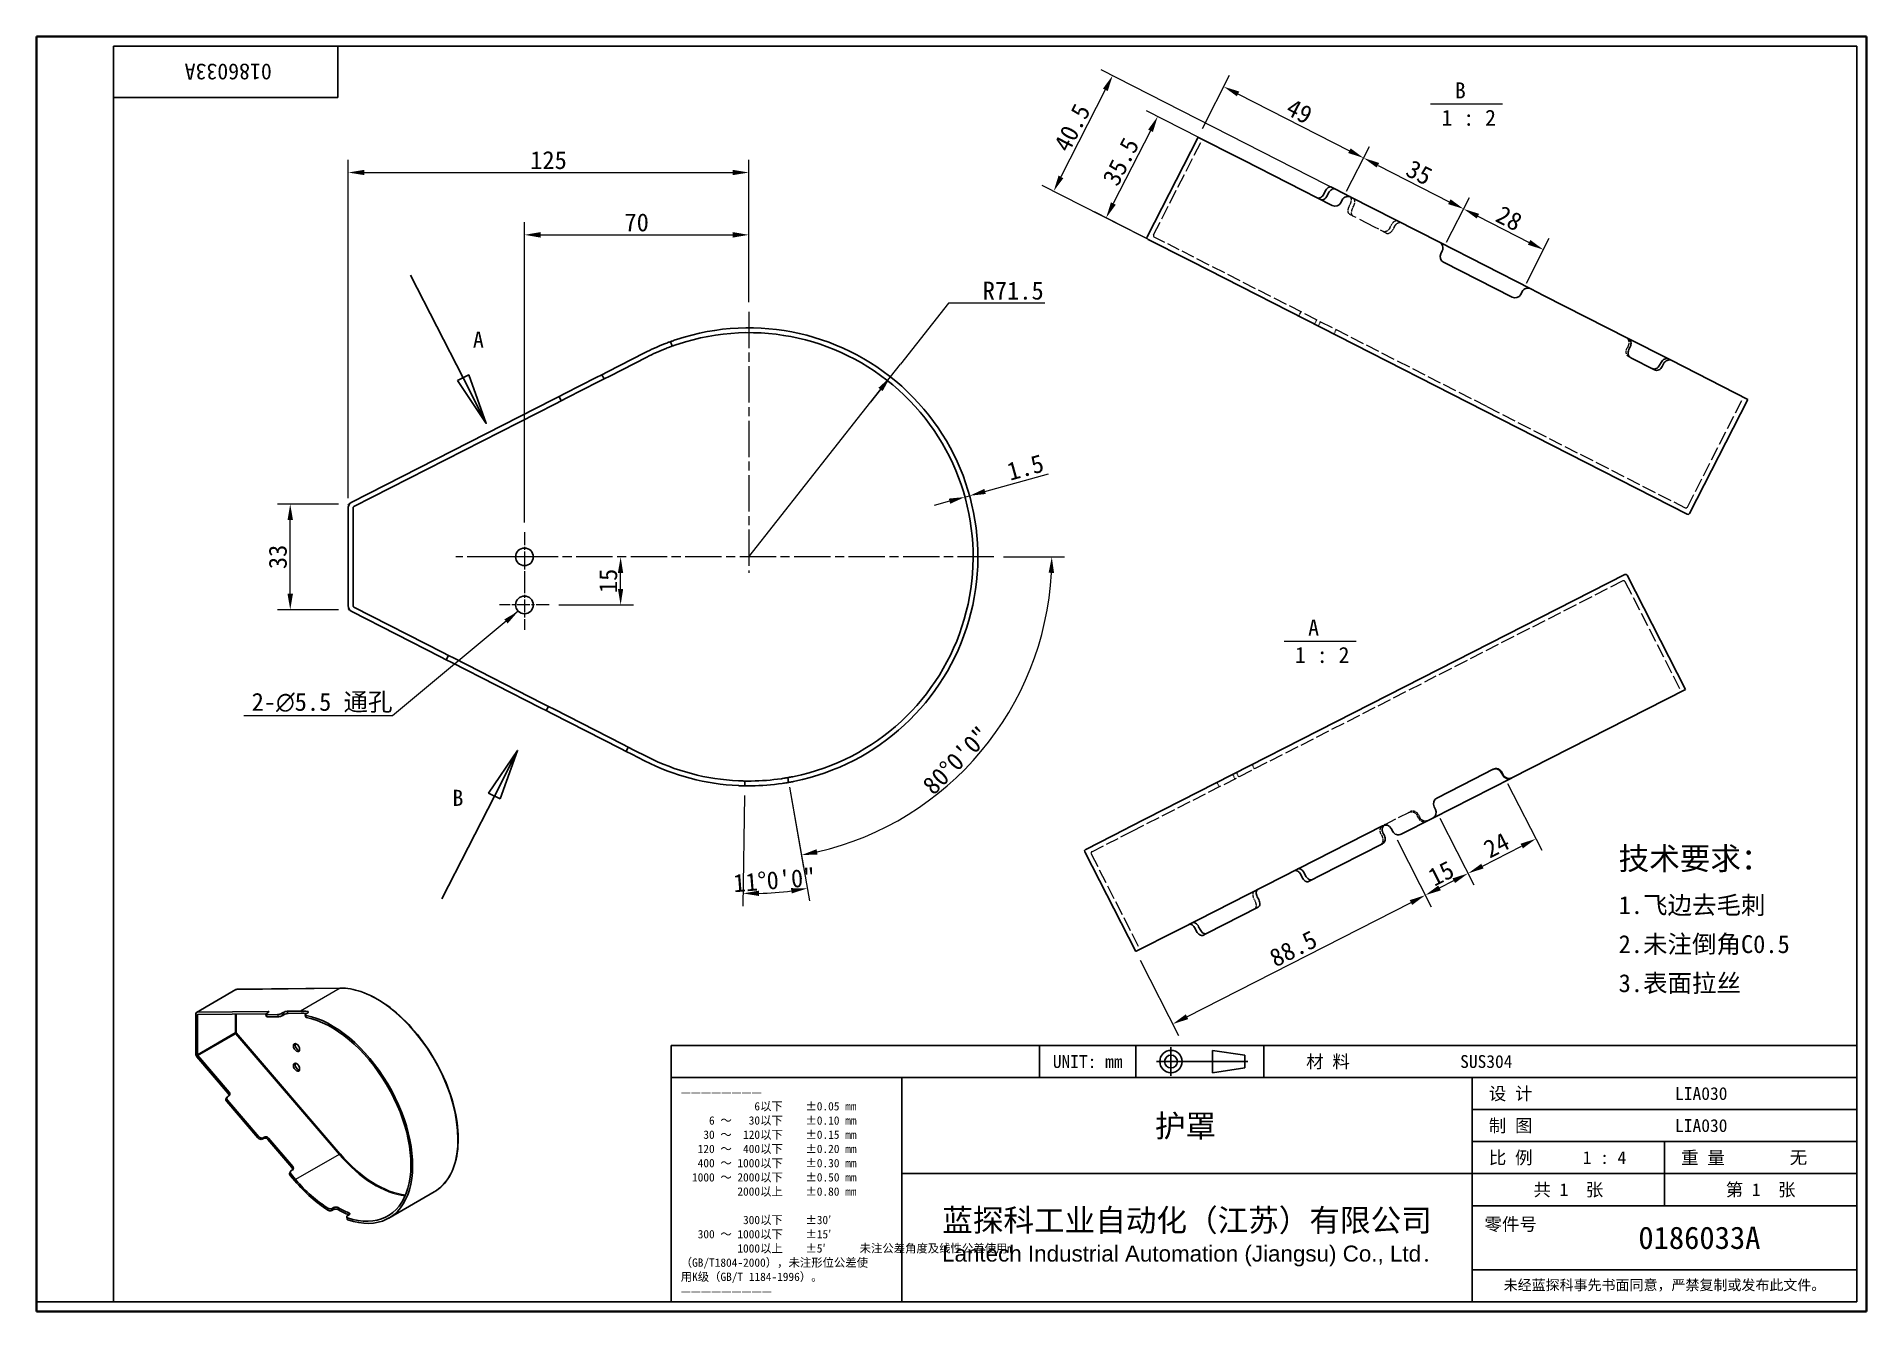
# Model space of a CAD drawing. Header units: millimetres. Extents: x 24 to 1166, y 22 to 818.
import ezdxf
from ezdxf.enums import TextEntityAlignment as Align

# ---------------------------------------------------------------- set-up
doc = ezdxf.new("R2010")
doc.units = ezdxf.units.MM
doc.header["$LTSCALE"] = 4
for name, pattern in [('CHAIN', [0.3543, 0.2362, -0.0295, 0.0591, -0.0295]), ('DASHED', [0.2067, 0.1654, -0.0413]), ('DOTTED', [0.0482, 0.0069, -0.0413])]:
    doc.linetypes.add(name, pattern=pattern)
for name, color, linetype, lineweight in [('1', 7, 'Continuous', 18), ('可见 (ISO)', 7, 'Continuous', 25), ('可见窄的 (ISO)', 7, 'Continuous', 18), ('图框 (ISO)', 7, 'Continuous', 35), ('标题 (ISO)', 7, 'Continuous', 25), ('草图几何图元 (ISO)', 7, 'Continuous', 18)]:
    doc.layers.add(name, color=color, linetype=linetype, lineweight=lineweight)
for name, color, linetype, lineweight, true_color in [('中心标记 (ISO)', 1, 'CHAIN', 18, 0xc2ff0000), ('剖切线 (ISO)', 7, 'CHAIN', 25, 0xc2008000), ('尺寸 (ISO)', 7, 'Continuous', 18, 0xc2008000), ('符号 (ISO)', 7, 'Continuous', 18, 0xc2008000), ('隐藏 (ISO)', 5, 'DASHED', 18, 0xc20000ff)]:
    doc.layers.add(name, color=color, linetype=linetype, lineweight=lineweight, true_color=true_color)
doc.styles.add('HZ_33', font='simfang.ttf')
doc.styles.add('文本样式164', font='SimSun.ttf')
doc.styles.add('文本样式165', font='SimSun.ttf')
doc.styles.add('文本样式74', font='SimSun.ttf')
doc.styles.add('最新国标', font='simfang.ttf')
doc.styles.add('注释文本 (ISO)', font='simfang.ttf')
doc.dimstyles.new('默认 (GB)', dxfattribs={"dimscale": 4, "dimtxt": 2.8, "dimasz": 2.5, "dimexe": 2, "dimexo": 1.5, "dimgap": 0.5, "dimtad": 1, "dimtoh": 1, "dimdsep": 46, "dimtxsty": '最新国标', "dimcen": 0.09, "dimdle": 10, "dimaunit": 1, "dimadec": 3, "dimazin": 2, "dimtfac": 0.535714, "dimtdec": 3, "dimtmove": 0, "dimatfit": 3, "dimfxl": 1, "dimtolj": 1, "dimlwd": -1, "dimlwe": -1, "dimarcsym": 0})
doc.dimstyles.new('默认 (GB)$7', dxfattribs={"dimscale": 4, "dimtxt": 2.8, "dimasz": 2.5, "dimexe": 2, "dimexo": 1.5, "dimgap": 0.5, "dimtad": 1, "dimtoh": 1, "dimdsep": 46, "dimtxsty": '最新国标', "dimcen": 0.09, "dimdle": 10, "dimaunit": 1, "dimadec": 3, "dimazin": 2, "dimtfac": 0.535714, "dimtdec": 3, "dimtmove": 0, "dimatfit": 3, "dimfxl": 1, "dimtolj": 1, "dimlwd": -1, "dimlwe": -1, "dimarcsym": 0})

msp = doc.modelspace()

# ---------------------------------------------------------------- texts
at = {"layer": '符号 (ISO)', "char_height": 10, "attachment_point": 7, "style": 'HZ_33'}
for s, insert in [('B ', (909.148, 779.389)), (' 1 : 2', (893.986, 762.149)), ('A ', (817.577, 443.971)), (' 1 : 2', (802.543, 426.73))]:
    msp.add_mtext(s, dxfattribs=dict(at, insert=insert))
at = {"layer": '符号 (ISO)'}
for s, insert, char_height, width, attachment_point, line_spacing_factor, style in [('2-\\fAIGDT|b0|i0;{\\H11.2000;n}\\fFangSong|b0|i0;{\\H11.2000;5.5 通孔}', (246.101, 395.788), 11.2, 97.35149, 9, 0.49, '最新国标'), ('{\\H1.75x;技术要求：\\H0.8x;\\P1.飞边去毛刺\\P2.未注倒角C0.5\\P3.表面拉丝}', (1011.355, 265.973), 8, 117.37076, 4, 1.305367, '注释文本 (ISO)')]:
    msp.add_mtext(s, dxfattribs=dict(at, insert=insert, char_height=char_height, width=width, attachment_point=attachment_point, line_spacing_factor=line_spacing_factor, style=style))

# ---------------------------------------------------------------- blocks, each defined once
blk = doc.blocks.new('图框 最新国标')
at = {"layer": '图框 (ISO)'}
for p, q in [((6, 7), (6, 204.5)), ((6, 204.5), (291.5, 204.5)), ((291.5, 204.5), (291.5, 5.5)), ((6, 7), (6, 5.5)), ((6, 7), (6, 5.5)), ((291.5, 5.5), (6, 5.5))]:
    blk.add_line(p, q, dxfattribs=at)
at = {"layer": '图框 (ISO)', "color": 7, "linetype": 'Continuous', "lineweight": 25}
for p, q in [((18, 203), (290, 203)), ((18, 7), (18, 203)), ((18, 203), (290, 203)), ((53, 203), (53, 195)), ((290, 203), (290, 7)), ((290, 203), (290, 7)), ((53, 195), (18, 195)), ((290, 7), (6, 7)), ((290, 7), (18, 7))]:
    blk.add_line(p, q, dxfattribs=at)
at = {"layer": '图框 (ISO)', "style": '文本样式74'}
blk.add_attdef('零件代号_001', (42.7, 200.25), '', height=2.5, rotation=180, dxfattribs=at)
blk = doc.blocks.new('标题栏 最新国标')
at = {"layer": '标题 (ISO)'}
for p, q in [((381.98, -183.84), (196.98, -183.84)), ((196.98, -183.84), (196.98, -223.84)), ((254.48, -183.84), (254.48, -188.84)), ((269.48, -183.84), (269.48, -188.84)), ((281.48, -188.09), (281.48, -184.59)), ((281.48, -184.59), (286.48, -185.34)), ((286.48, -185.34), (286.48, -187.34)), ((289.48, -183.84), (289.48, -188.84)), ((381.98, -223.84), (381.98, -183.84)), ((383.48, -183.84), (383.48, -225.34)), ((286.48, -187.34), (281.48, -188.09)), ((196.98, -188.84), (381.98, -188.84)), ((232.98, -188.84), (232.98, -223.84)), ((321.98, -188.84), (321.98, -223.84)), ((321.98, -193.84), (381.98, -193.84)), ((321.98, -198.84), (381.98, -198.84)), ((351.98, -198.84), (351.98, -208.84)), ((321.98, -203.84), (232.98, -203.84)), ((321.98, -203.84), (381.98, -203.84)), ((321.98, -208.84), (381.98, -208.84)), ((321.98, -218.84), (381.98, -218.84)), ((196.98, -223.84), (381.98, -223.84)), ((383.48, -225.34), (196.98, -225.34))]:
    blk.add_line(p, q, dxfattribs=at)
at = {"layer": '标题 (ISO)', "linetype": 'CHAIN', "ltscale": 5.000333}
blk.add_line((274.98, -184.09), (274.98, -188.59), dxfattribs=at)
at = {"layer": '标题 (ISO)', "linetype": 'CHAIN', "ltscale": 15.834605}
blk.add_line((272.73, -186.34), (286.98, -186.34), dxfattribs=at)
at = {"layer": '标题 (ISO)'}
for radius in [1.75, 1]:
    blk.add_circle((274.98, -186.34), radius, dxfattribs=at)
at = {"layer": '1', "style": '文本样式164'}
for s, p in [('UNIT: mm', (261.98, -186.34)), ('材 料', (299.48, -186.34)), ('设 计', (327.98, -191.34)), ('制 图', (327.98, -196.34)), ('比 例', (327.98, -201.34)), ('重 量', (357.98, -201.34)), ('共 1  张', (336.98, -206.34)), ('第 1  张', (366.98, -206.34))]:
    blk.add_text(s, height=2, dxfattribs=at).set_placement(p, align=Align.MIDDLE_CENTER)
at = {"layer": '标题 (ISO)', "style": '注释文本 (ISO)'}
for s, insert, char_height, attachment_point, line_spacing_factor in [('————————\\P}\\fSimSun|b0|i0;{\\H1.3000;             6以下    ±0.05 mm\\P}\\fSimSun|b0|i0;{\\H1.3000;     6 ～   30以下    ±0.10 mm\\P}\\fSimSun|b0|i0;{\\H1.3000;    30 ～  120以下    ±0.15 mm\\P}\\fSimSun|b0|i0;{\\H1.3000;   120 ～  400以下    ±0.20 mm\\P}\\fSimSun|b0|i0;{\\H1.3000;   400 ～ 1000以下    ±0.30 mm\\P}\\fSimSun|b0|i0;{\\H1.3000;  1000 ～ 2000以下    ±0.50 mm\\P}\\fSimSun|b0|i0;{\\H1.3000;          2000以上    ±0.80 mm\\P}\\fSimSun|b0|i0;{\\H1.3000;\\P}\\fSimSun|b0|i0;{\\H1.3000;           300以下    ±30′\\P}\\fSimSun|b0|i0;{\\H1.3000;   300 ～ 1000以下    ±15′\\P}\\fSimSun|b0|i0;{\\H1.3000;          1000以上    ±5′}\\fSimSun|b0|i0;{\\H1.3000;      未注公差角度及线性公差使用m\\P}\\fSimSun|b0|i0;{\\H1.3000;（GB/T1804-2000），未注形位公差使\\P}\\fSimSun|b0|i0;{\\H1.3000;用K级（GB/T 1184-1996）。\\P}\\fSimSun|b0|i0;{\\H1.3000;—————————', (198.48, -206.63), 1.3, 4, 1.023913), ('{\\fMicrosoft YaHei|b0|i0|c134|p34;\\H1.75x;蓝探科工业自动化（江苏）有限公司\\P\\fArial|b0|i0|c0|p34;\\H0.71429x;Lantech Industrial Automation (Jiangsu) Co., Ltd\\fFangSong|b0|i0|c134|p49;.\\H1.15195x; }', (277.48, -213.84), 2, 5, 0.978695)]:
    blk.add_mtext(s, dxfattribs=dict(at, insert=insert, char_height=char_height, attachment_point=attachment_point, line_spacing_factor=line_spacing_factor))
at = {"layer": '标题 (ISO)', "attachment_point": 5, "style": '注释文本 (ISO)'}
for s, insert, char_height in [('\\fFangSong|b0|i0;零件号', (327.98, -211.84), 2), ('\\fSimSun|b0|i0;{\\H1.6000;未经蓝探科事先书面同意，严禁复制或发布此文件。}', (351.98, -221.34), 1.6)]:
    blk.add_mtext(s, dxfattribs=dict(at, insert=insert, char_height=char_height))
at = {"layer": '标题 (ISO)'}
for tag, p, height, style in [('材料_001', (320.09, -187.33), 2, '注释文本 (ISO)'), ('设计人_001', (353.63, -192.33), 2, '注释文本 (ISO)'), ('库存编号_001', (272.47, -198.13), 3.5, '文本样式165'), ('设计人_001', (353.63, -197.33), 2, '注释文本 (ISO)'), ('视图比例_001', (339.22, -202.33), 2, '注释文本 (ISO)'), ('质量\\P3;_001', (371.53, -202.3), 2, '注释文本 (ISO)'), ('零件代号_001', (347.9, -215.59), 3.5, '文本样式165')]:
    blk.add_attdef(tag, p, '', height=height, dxfattribs=dict(at, style=style))
blk = doc.blocks.new('*D5')
at = {"layer": 'Defpoints', "color": 0}
for p in [(468.5, 493.1), (621.5, 493.1), (637.4, 408.3), (492.8, 355.3)]:
    blk.add_point(p, dxfattribs=at)
at = {"layer": '尺寸 (ISO)', "color": 116, "true_color": 0x000000}
for p, q in [((627.5, 493.1), (665.6, 493.1)), ((493.8, 349.4), (502.7, 299.1))]:
    blk.add_line(p, q, dxfattribs=at)
blk.add_arc((468.5, 493.1), 189.1, 283.0306, 356.9694, dxfattribs=at)
for points in [[(655.6, 483.2), (659, 483.1), (657.6, 493.1)], [(511.4, 307.3), (510.8, 310.6), (501.3, 306.9)]]:
    blk.add_solid(points, dxfattribs=at)
at = {"layer": '尺寸 (ISO)', "insert": (597.9, 366), "char_height": 11.2, "attachment_point": 5, "rotation": 45.5, "style": '最新国标'}
blk.add_mtext('\\A1;80°0\'0"', dxfattribs=at)
blk = doc.blocks.new('二维转换剖视图0')
at = {"layer": '剖切线 (ISO)', "linetype": 'Continuous'}
for p, q in [((64.36, 167.27), (72.54, 151.24)), ((73.43, 151.69), (71.65, 150.79)), ((76.17, 144.11), (73.43, 151.69)), ((71.65, 150.79), (76.17, 144.11)), ((72.54, 151.24), (76.17, 144.11))]:
    blk.add_line(p, q, dxfattribs=at)
at = {"layer": '剖切线 (ISO)', "linetype": 'Continuous', "flags": 128}
blk.add_lwpolyline([(71.65, 150.79), (76.17, 144.11), (73.43, 151.69), (71.65, 150.79)], dxfattribs=at)
at = {"layer": '剖切线 (ISO)'}
blk.add_solid([(71.65, 150.79), (76.17, 144.11), (73.43, 151.69), (71.65, 150.79)], dxfattribs=at)
at = {"layer": '剖切线 (ISO)', "insert": (74.08, 155.95), "char_height": 2.5, "attachment_point": 7, "style": 'HZ_33'}
blk.add_mtext('A', dxfattribs=at)
blk = doc.blocks.new('二维转换剖视图1')
at = {"layer": '剖切线 (ISO)', "linetype": 'Continuous'}
for p, q in [((81.06, 93.08), (76.53, 86.4)), ((77.43, 85.95), (81.06, 93.08)), ((78.32, 85.5), (81.06, 93.08)), ((69.25, 69.92), (77.43, 85.95)), ((76.53, 86.4), (78.32, 85.5))]:
    blk.add_line(p, q, dxfattribs=at)
at = {"layer": '剖切线 (ISO)', "linetype": 'Continuous', "flags": 128}
blk.add_lwpolyline([(78.32, 85.5), (81.06, 93.08), (76.53, 86.4), (78.32, 85.5)], dxfattribs=at)
at = {"layer": '剖切线 (ISO)'}
blk.add_solid([(78.32, 85.5), (81.06, 93.08), (76.53, 86.4), (78.32, 85.5)], dxfattribs=at)
at = {"layer": '剖切线 (ISO)', "insert": (70.89, 84.42), "char_height": 2.5, "attachment_point": 7, "style": 'HZ_33'}
blk.add_mtext('B', dxfattribs=at)
blk = doc.blocks.new('*D8')
at = {"layer": 'Defpoints', "color": 0}
for p in [(468.5, 694.2), (468.5, 646.1), (328.5, 508.6)]:
    blk.add_point(p, dxfattribs=at)
at = {"layer": '尺寸 (ISO)', "color": 116, "true_color": 0x000000}
for p, q in [((328.5, 514.6), (328.5, 702.2)), ((468.5, 652.1), (468.5, 702.2)), ((338.5, 694.2), (458.5, 694.2))]:
    blk.add_line(p, q, dxfattribs=at)
for points in [[(338.5, 695.9), (338.5, 692.5), (328.5, 694.2)], [(458.5, 695.9), (458.5, 692.5), (468.5, 694.2)]]:
    blk.add_solid(points, dxfattribs=at)
at = {"layer": '尺寸 (ISO)', "insert": (398.5, 701.9), "char_height": 11.2, "attachment_point": 5, "style": '最新国标'}
blk.add_mtext('\\A1;70', dxfattribs=at)
blk = doc.blocks.new('*D9')
at = {"layer": 'Defpoints', "color": 0}
for p in [(556.9, 605.5), (468.5, 493.1)]:
    blk.add_point(p, dxfattribs=at)
at = {"layer": '尺寸 (ISO)', "color": 116, "true_color": 0x000000}
for p, q in [((593.1, 651.6), (563.1, 613.4)), ((653.2, 651.6), (593.1, 651.6)), ((468.5, 493.1), (556.9, 605.5)), ((556.9, 605.5), (563.1, 613.4)), ((550.7, 597.7), (544.5, 589.8))]:
    blk.add_line(p, q, dxfattribs=at)
blk.add_solid([(549.4, 598.7), (552, 596.6), (556.9, 605.5)], dxfattribs=at)
at = {"layer": '尺寸 (ISO)', "insert": (633.5, 659.3), "char_height": 11.2, "attachment_point": 5, "style": '最新国标'}
blk.add_mtext('\\A1;R71.5', dxfattribs=at)
blk = doc.blocks.new('*D10')
at = {"layer": 'Defpoints', "color": 0}
for p in [(468.5, 733.1), (468.5, 646.1), (218.5, 523.7)]:
    blk.add_point(p, dxfattribs=at)
at = {"layer": '尺寸 (ISO)', "color": 116, "true_color": 0x000000}
for p, q in [((218.5, 529.7), (218.5, 741.1)), ((228.5, 733.1), (458.5, 733.1)), ((468.5, 652.1), (468.5, 741.1))]:
    blk.add_line(p, q, dxfattribs=at)
for points in [[(228.5, 734.8), (228.5, 731.5), (218.5, 733.1)], [(458.5, 734.8), (458.5, 731.5), (468.5, 733.1)]]:
    blk.add_solid(points, dxfattribs=at)
at = {"layer": '尺寸 (ISO)', "insert": (343.5, 740.8), "char_height": 11.2, "attachment_point": 5, "style": '最新国标'}
blk.add_mtext('\\A1;125', dxfattribs=at)
blk = doc.blocks.new('*D11')
at = {"layer": 'Defpoints', "color": 0}
for p in [(182.3, 526.1), (218.5, 526.1), (218.5, 460.1)]:
    blk.add_point(p, dxfattribs=at)
at = {"layer": '尺寸 (ISO)', "color": 116, "true_color": 0x000000}
for p, q in [((212.5, 526.1), (174.3, 526.1)), ((182.3, 470.1), (182.3, 516.1)), ((212.5, 460.1), (174.3, 460.1))]:
    blk.add_line(p, q, dxfattribs=at)
for points in [[(180.6, 516.1), (184, 516.1), (182.3, 526.1)], [(180.6, 470.1), (184, 470.1), (182.3, 460.1)]]:
    blk.add_solid(points, dxfattribs=at)
at = {"layer": '尺寸 (ISO)', "insert": (174.6, 493.1), "char_height": 11.2, "attachment_point": 5, "rotation": 90, "style": '最新国标'}
blk.add_mtext('\\A1;33', dxfattribs=at)
blk = doc.blocks.new('*D12')
at = {"layer": 'Defpoints', "color": 0}
for p in [(388.5, 493.1), (468.5, 493.1), (344, 463.1)]:
    blk.add_point(p, dxfattribs=at)
at = {"layer": '尺寸 (ISO)', "color": 116, "true_color": 0x000000}
for p, q in [((388.5, 473.1), (388.5, 483.1)), ((350, 463.1), (396.5, 463.1))]:
    blk.add_line(p, q, dxfattribs=at)
for points in [[(386.8, 483.1), (390.1, 483.1), (388.5, 493.1)], [(386.8, 473.1), (390.1, 473.1), (388.5, 463.1)]]:
    blk.add_solid(points, dxfattribs=at)
at = {"layer": '尺寸 (ISO)', "insert": (380.8, 478.1), "char_height": 11.2, "attachment_point": 5, "rotation": 90, "style": '最新国标'}
blk.add_mtext('\\A1;15', dxfattribs=at)
blk = doc.blocks.new('*D13')
at = {"layer": 'Defpoints', "color": 0}
for p in [(603.4, 530.5), (606.3, 531.3), (606.3, 531.3)]:
    blk.add_point(p, dxfattribs=at)
at = {"layer": '尺寸 (ISO)', "color": 116, "true_color": 0x000000}
for p, q in [((615.9, 534), (655.5, 545)), ((593.8, 527.9), (584.1, 525.2)), ((603.4, 530.5), (606.3, 531.3))]:
    blk.add_line(p, q, dxfattribs=at)
for points in [[(593.3, 529.5), (594.2, 526.3), (603.4, 530.5)], [(615.5, 535.6), (616.4, 532.4), (606.3, 531.3)]]:
    blk.add_solid(points, dxfattribs=at)
at = {"layer": '尺寸 (ISO)', "insert": (641.1, 549), "char_height": 11.2, "attachment_point": 5, "rotation": 15.4914, "style": '最新国标'}
blk.add_mtext('\\A1;1.5', dxfattribs=at)
blk = doc.blocks.new('*D14')
at = {"layer": 'Defpoints', "color": 0}
for p in [(748.9, 755.2), (852.2, 742.2), (838.9, 716)]:
    blk.add_point(p, dxfattribs=at)
at = {"layer": '尺寸 (ISO)', "color": 116, "true_color": 0x000000}
for p, q in [((751.6, 760.6), (768.6, 793.9)), ((773.8, 782.2), (843.3, 746.7)), ((841.6, 721.4), (855.9, 749.3))]:
    blk.add_line(p, q, dxfattribs=at)
for points in [[(774.6, 783.7), (773.1, 780.7), (764.9, 786.7)], [(844.1, 748.2), (842.6, 745.3), (852.2, 742.2)]]:
    blk.add_solid(points, dxfattribs=at)
at = {"layer": '尺寸 (ISO)', "insert": (812.1, 771.3), "char_height": 11.2, "attachment_point": 5, "rotation": 332.9727, "style": '最新国标'}
blk.add_mtext('\\A1;49', dxfattribs=at)
blk = doc.blocks.new('*D15')
at = {"layer": 'Defpoints', "color": 0}
for p in [(838.9, 716), (914.6, 710.4), (901.3, 684.2)]:
    blk.add_point(p, dxfattribs=at)
at = {"layer": '尺寸 (ISO)', "color": 116, "true_color": 0x000000}
for p, q in [((841.6, 721.4), (855.9, 749.3)), ((861.2, 737.6), (905.7, 714.9)), ((904, 689.6), (918.2, 717.5))]:
    blk.add_line(p, q, dxfattribs=at)
for points in [[(861.9, 739.1), (860.4, 736.2), (852.2, 742.2)], [(906.5, 716.4), (904.9, 713.4), (914.6, 710.4)]]:
    blk.add_solid(points, dxfattribs=at)
at = {"layer": '尺寸 (ISO)', "insert": (886.9, 733.1), "char_height": 11.2, "attachment_point": 5, "rotation": 332.9727, "style": '最新国标'}
blk.add_mtext('\\A1;35', dxfattribs=at)
blk = doc.blocks.new('*D16')
at = {"layer": 'Defpoints', "color": 0}
for p in [(901.3, 684.2), (964.5, 684.9), (951.1, 658.8)]:
    blk.add_point(p, dxfattribs=at)
at = {"layer": '尺寸 (ISO)', "color": 116, "true_color": 0x000000}
for p, q in [((904, 689.6), (918.2, 717.5)), ((923.5, 705.8), (955.6, 689.5)), ((953.9, 664.1), (968.1, 692.1))]:
    blk.add_line(p, q, dxfattribs=at)
for points in [[(924.3, 707.3), (922.8, 704.4), (914.6, 710.4)], [(956.3, 691), (954.8, 688), (964.5, 684.9)]]:
    blk.add_solid(points, dxfattribs=at)
at = {"layer": '尺寸 (ISO)', "insert": (943, 704.5), "char_height": 11.2, "attachment_point": 5, "rotation": 332.9727, "style": '最新国标'}
blk.add_mtext('\\A1;28', dxfattribs=at)
blk = doc.blocks.new('*D17')
at = {"layer": 'Defpoints', "color": 0}
for p in [(777.2, 740.8), (691.5, 704.8), (744.9, 677.6)]:
    blk.add_point(p, dxfattribs=at)
at = {"layer": '尺寸 (ISO)', "color": 116, "true_color": 0x000000}
for p, q in [((771.8, 743.5), (716.6, 771.7)), ((719.2, 759.2), (696, 713.7)), ((739.6, 680.3), (684.3, 708.5))]:
    blk.add_line(p, q, dxfattribs=at)
for points in [[(717.7, 759.9), (720.7, 758.4), (723.7, 768.1)], [(694.5, 714.5), (697.5, 713), (691.5, 704.8)]]:
    blk.add_solid(points, dxfattribs=at)
at = {"layer": '尺寸 (ISO)', "insert": (700.7, 739.9), "char_height": 11.2, "attachment_point": 5, "rotation": 62.9727, "style": '最新国标'}
blk.add_mtext('\\A1;35.5', dxfattribs=at)
blk = doc.blocks.new('*D18')
at = {"layer": 'Defpoints', "color": 0}
for p in [(658.8, 721.5), (844.3, 717.8), (744.9, 677.6)]:
    blk.add_point(p, dxfattribs=at)
at = {"layer": '尺寸 (ISO)', "color": 116, "true_color": 0x000000}
for p, q in [((838.9, 720.5), (688.4, 797.3)), ((691, 784.7), (663.3, 730.4)), ((739.6, 680.3), (651.6, 725.1))]:
    blk.add_line(p, q, dxfattribs=at)
for points in [[(689.5, 785.5), (692.5, 784), (695.6, 793.7)], [(661.8, 731.2), (664.8, 729.6), (658.8, 721.5)]]:
    blk.add_solid(points, dxfattribs=at)
at = {"layer": '尺寸 (ISO)', "insert": (670.3, 761.1), "char_height": 11.2, "attachment_point": 5, "rotation": 62.9727, "style": '最新国标'}
blk.add_mtext('\\A1;40.5', dxfattribs=at)
blk = doc.blocks.new('*D19')
at = {"layer": 'Defpoints', "color": 0}
for p in [(870.4, 321.7), (890.7, 281.9), (709.9, 246.6)]:
    blk.add_point(p, dxfattribs=at)
at = {"layer": '尺寸 (ISO)', "color": 116, "true_color": 0x000000}
for p, q in [((873.1, 316.4), (894.3, 274.7)), ((741.9, 206), (881.8, 277.3)), ((712.7, 241.3), (736.6, 194.3))]:
    blk.add_line(p, q, dxfattribs=at)
for points in [[(881, 278.8), (882.5, 275.8), (890.7, 281.9)], [(741.2, 207.5), (742.7, 204.5), (733, 201.4)]]:
    blk.add_solid(points, dxfattribs=at)
at = {"layer": '尺寸 (ISO)', "insert": (808.3, 248.5), "char_height": 11.2, "attachment_point": 5, "rotation": 27.0273, "style": '最新国标'}
blk.add_mtext('\\A1;88.5', dxfattribs=at)
blk = doc.blocks.new('*D20')
at = {"layer": 'Defpoints', "color": 0}
for p in [(897.1, 335.4), (870.4, 321.7), (917.4, 295.5)]:
    blk.add_point(p, dxfattribs=at)
at = {"layer": '尺寸 (ISO)', "color": 116, "true_color": 0x000000}
for p, q in [((899.8, 330), (921, 288.4)), ((873.1, 316.4), (894.3, 274.7)), ((899.6, 286.4), (908.5, 291))]:
    blk.add_line(p, q, dxfattribs=at)
for points in [[(898.8, 287.9), (900.4, 284.9), (890.7, 281.9)], [(907.7, 292.4), (909.3, 289.5), (917.4, 295.5)]]:
    blk.add_solid(points, dxfattribs=at)
at = {"layer": '尺寸 (ISO)', "insert": (900.6, 295.5), "char_height": 11.2, "attachment_point": 5, "rotation": 27.0273, "style": '最新国标'}
blk.add_mtext('\\A1;15', dxfattribs=at)
blk = doc.blocks.new('*D21')
at = {"layer": 'Defpoints', "color": 0}
for p in [(939.4, 357), (897.1, 335.4), (959.7, 317.1)]:
    blk.add_point(p, dxfattribs=at)
at = {"layer": '尺寸 (ISO)', "color": 116, "true_color": 0x000000}
for p, q in [((942.1, 351.6), (963.4, 310)), ((899.8, 330), (921, 288.4)), ((926.3, 300.1), (950.8, 312.5))]:
    blk.add_line(p, q, dxfattribs=at)
for points in [[(950.1, 314), (951.6, 311.1), (959.7, 317.1)], [(925.6, 301.5), (927.1, 298.6), (917.4, 295.5)]]:
    blk.add_solid(points, dxfattribs=at)
at = {"layer": '尺寸 (ISO)', "insert": (935.1, 313.1), "char_height": 11.2, "attachment_point": 5, "rotation": 27.0273, "style": '最新国标'}
blk.add_mtext('\\A1;24', dxfattribs=at)
blk = doc.blocks.new('*D22')
at = {"layer": 'Defpoints', "color": 0}
for p in [(468.5, 493.1), (492.8, 355.3), (466, 350.2), (478.3, 283.2)]:
    blk.add_point(p, dxfattribs=at)
at = {"layer": '尺寸 (ISO)', "color": 116, "true_color": 0x000000}
for p, q in [((465.9, 344.2), (464.7, 275)), ((493.8, 349.4), (506.4, 278.3))]:
    blk.add_line(p, q, dxfattribs=at)
blk.add_arc((468.5, 493.1), 210.2, 271.726, 277.274, dxfattribs=at)
for points in [[(494.8, 286.3), (495.3, 283), (505, 286.1)], [(474.8, 281.4), (474.8, 284.7), (464.8, 283)]]:
    blk.add_solid(points, dxfattribs=at)
at = {"layer": '尺寸 (ISO)', "insert": (484.4, 291.2), "char_height": 11.2, "attachment_point": 5, "rotation": 4.5, "style": '最新国标'}
blk.add_mtext('\\A1;11°0\'0"', dxfattribs=at)

# ---------------------------------------------------------------- dimensions: what is measured, and where the dimension line sits
at = {"layer": '尺寸 (ISO)', "color": 116, "true_color": 0x00803f}
for base, p1, p2, angle, override, picture, middle in [((658.75, 721.498), (844.287, 717.781), (744.899, 677.551), 242.972651, {"dimgap": 0.5, "dimtoh": 0, "dimdec": 2, "dimlfac": 0.5, "dimtol": 0, "dimlim": 0, "dimtp": 0, "dimtm": 0, "dimtdec": 3, "dimtofl": 0, "dimatfit": 1}, '*D18', (677.154, 757.575)), ((852.249, 742.191), (748.867, 755.231), (838.906, 716.036), 332.972651, {"dimgap": 0.5, "dimtoh": 0, "dimdec": 0, "dimlfac": 0.5, "dimtol": 0, "dimlim": 0, "dimtp": 0, "dimtm": 0, "dimtdec": 3, "dimtofl": 0, "dimatfit": 1}, '*D14', (808.592, 764.462)), ((691.452, 704.816), (777.163, 740.797), (744.899, 677.551), 62.972651, {"dimgap": 0.5, "dimtoh": 0, "dimdec": 2, "dimlfac": 0.5, "dimtol": 0, "dimlim": 0, "dimtp": 0, "dimtm": 0, "dimtdec": 3, "dimtofl": 0, "dimatfit": 1}, '*D17', (707.584, 736.439)), ((914.604, 710.382), (838.906, 716.036), (901.261, 684.227), 152.972651, {"dimgap": 0.5, "dimtoh": 0, "dimdec": 2, "dimlfac": 0.5, "dimtol": 0, "dimlim": 0, "dimtp": 0, "dimtm": 0, "dimtdec": 3, "dimtofl": 0, "dimatfit": 1}, '*D15', (883.426, 726.287)), ((468.476, 694.215), (328.476, 508.648), (468.476, 646.148), 180, {"dimgap": 0.5, "dimtoh": 0, "dimdec": 2, "dimlfac": 0.5, "dimtol": 0, "dimlim": 0, "dimtp": 0, "dimtm": 0, "dimtdec": 3, "dimtofl": 0, "dimatfit": 1}, '*D8', (398.476, 694.215)), ((964.488, 684.935), (901.261, 684.227), (951.145, 658.779), 332.972651, {"dimgap": 0.5, "dimtoh": 0, "dimdec": 2, "dimlfac": 0.5, "dimtol": 0, "dimlim": 0, "dimtp": 0, "dimtm": 0, "dimtdec": 3, "dimtofl": 0, "dimatfit": 1}, '*D16', (939.546, 697.659)), ((606.281, 531.343), (603.39, 530.542), (606.281, 531.343), 195.491415, {"dimgap": 0.5, "dimtoh": 0, "dimdec": 2, "dimlfac": 0.5, "dimse1": 1, "dimse2": 1, "dimtol": 0, "dimlim": 0, "dimtp": 0, "dimtm": 0, "dimtdec": 3, "dimtofl": 1, "dimatfit": 1}, '*D13', (643.143, 541.56)), ((182.31, 526.148), (218.476, 460.148), (218.476, 526.148), 90, {"dimgap": 0.5, "dimtoh": 0, "dimdec": 2, "dimlfac": 0.5, "dimtol": 0, "dimlim": 0, "dimtp": 0, "dimtm": 0, "dimtdec": 3, "dimtofl": 0, "dimatfit": 1}, '*D11', (182.31, 493.148)), ((388.476, 493.148), (343.976, 463.148), (468.476, 493.148), 90, {"dimgap": 0.5, "dimtoh": 0, "dimdec": 2, "dimlfac": 0.5, "dimse2": 1, "dimtol": 0, "dimlim": 0, "dimtp": 0, "dimtm": 0, "dimtdec": 3, "dimtofl": 0, "dimatfit": 1}, '*D12', (388.476, 478.148)), ((959.721, 317.09), (897.075, 335.374), (939.383, 356.957), 207.027349, {"dimgap": 0.5, "dimtoh": 0, "dimdec": 0, "dimlfac": 0.5, "dimtol": 0, "dimlim": 0, "dimtp": 0, "dimtm": 0, "dimtdec": 3, "dimtofl": 0, "dimatfit": 1}, '*D21', (938.567, 306.299)), ((917.413, 295.507), (870.352, 321.742), (897.075, 335.374), 207.027349, {"dimgap": 0.5, "dimtoh": 0, "dimdec": 2, "dimlfac": 0.5, "dimtol": 0, "dimlim": 0, "dimtp": 0, "dimtm": 0, "dimtdec": 3, "dimtofl": 0, "dimatfit": 1}, '*D20', (904.051, 288.691)), ((890.689, 281.875), (709.941, 246.647), (870.352, 321.742), 207.027349, {"dimgap": 0.5, "dimtoh": 0, "dimdec": 1, "dimlfac": 0.5, "dimtol": 0, "dimlim": 0, "dimtp": 0, "dimtm": 0, "dimtdec": 3, "dimtofl": 0, "dimatfit": 1}, '*D19', (811.846, 241.655))]:
    dim = msp.add_linear_dim(base=base, p1=p1, p2=p2, angle=angle, dimstyle='默认 (GB)', override=override, dxfattribs=at)
    dim.commit()
    dim.dimension.update_dxf_attribs({"geometry": picture, "text_midpoint": middle, "dimtype": 160})
dim = msp.add_linear_dim(base=(468.476, 733.148), p1=(218.476, 523.699), p2=(468.476, 646.148), dimstyle='默认 (GB)', override={"dimgap": 0.5, "dimtoh": 0, "dimdec": 2, "dimlfac": 0.5, "dimtol": 0, "dimlim": 0, "dimtp": 0, "dimtm": 0, "dimtdec": 3, "dimtofl": 0, "dimatfit": 1}, dxfattribs=at)
dim.commit()
dim.dimension.update_dxf_attribs({"geometry": '*D10', "text_midpoint": (343.476, 733.148), "dimtype": 160})
dim = msp.add_radius_dim(center=(468.476, 493.148), mpoint=(556.894, 605.537), dimstyle='默认 (GB)', override={"dimgap": 0.5, "dimtih": 1, "dimdec": 2, "dimlfac": 0.5, "dimcen": 0, "dimtol": 0, "dimlim": 0, "dimtp": 0, "dimtm": 0, "dimtdec": 3}, dxfattribs=at)
dim.commit()
dim.dimension.update_dxf_attribs({"geometry": '*D9', "text_midpoint": (633.538, 651.556), "dimtype": 164})
for base, p1, p2, picture, middle in [((478.255, 283.176), (465.98, 350.17), (492.786, 355.275), '*D22', (484.968, 283.596)), ((637.445, 408.289), (492.786, 355.275), (621.476, 493.148), '*D5', (603.338, 360.62))]:
    dim = msp.add_angular_dim_3p(base=base, center=(468.476, 493.148), p1=p1, p2=p2, dimstyle='默认 (GB)', override={"dimgap": 0.5, "dimtoh": 0, "dimtol": 0, "dimlim": 0, "dimtp": 0, "dimtm": 0, "dimtdec": 2}, dxfattribs=at)
    dim.commit()
    dim.dimension.update_dxf_attribs({"geometry": picture, "text_midpoint": middle, "dimtype": 165})

# ---------------------------------------------------------------- linework, layer by layer
at = {"layer": '中心标记 (ISO)', "ltscale": 23.990969}
for p, q in [((468.476, 646.148), (468.476, 483.148)), ((621.476, 493.148), (285.651, 493.148))]:
    msp.add_line(p, q, dxfattribs=at)
at = {"layer": '中心标记 (ISO)', "ltscale": 8.611757}
for p, q in [((328.476, 508.648), (328.476, 477.648)), ((343.976, 493.148), (312.976, 493.148)), ((328.476, 478.648), (328.476, 447.648)), ((343.976, 463.148), (312.976, 463.148))]:
    msp.add_line(p, q, dxfattribs=at)
at = {"layer": '可见 (ISO)'}
for p, q in [((717.058, 692.876), (748.867, 755.231)), ((748.867, 755.231), (749.256, 755.033)), ((773.989, 742.416), (749.256, 755.033)), ((773.989, 742.416), (777.163, 740.797)), ((832.616, 712.509), (777.163, 740.797)), ((827.316, 719.703), (828.225, 721.484)), ((830.388, 720.381), (829.48, 718.599)), ((834.298, 722.877), (832.134, 723.981)), ((834.298, 722.877), (844.287, 717.781)), ((838.906, 716.036), (837.997, 714.254)), ((844.287, 717.781), (899.516, 689.607)), ((717.786, 691.382), (717.494, 691.531)), ((717.786, 691.382), (742.519, 678.765)), ((899.516, 689.607), (956.526, 660.525)), ((744.899, 677.551), (742.519, 678.765)), ((744.899, 677.551), (927.736, 584.281)), ((900.352, 682.445), (901.261, 684.227)), ((944.856, 655.252), (902.098, 677.064)), ((951.145, 658.779), (950.236, 656.998)), ((956.526, 660.525), (964.543, 656.435)), ((1017.215, 629.566), (964.543, 656.435)), ((1017.215, 629.566), (1042.457, 616.689)), ((380.334, 608.717), (403.494, 620.531)), ((404.857, 617.859), (381.697, 606.044)), ((419.567, 627.525), (420.593, 624.705)), ((1017.712, 622.577), (1018.621, 624.358)), ((1019.075, 617.391), (1033.834, 609.862)), ((1044.067, 615.868), (1042.457, 616.689)), ((373.207, 605.081), (376.771, 606.899)), ((380.334, 608.717), (376.771, 606.899)), ((378.134, 604.227), (376.771, 606.899)), ((378.134, 604.227), (381.697, 606.044)), ((1036.917, 612.78), (1037.826, 614.561)), ((1039.435, 613.74), (1038.526, 611.959)), ((1091.926, 591.454), (1044.067, 615.868)), ((350.047, 593.266), (353.61, 595.084)), ((373.207, 605.081), (353.61, 595.084)), ((354.973, 592.412), (374.571, 602.409)), ((378.134, 604.227), (374.571, 602.409)), ((220.658, 527.262), (346.484, 591.449)), ((347.847, 588.776), (222.021, 524.589)), ((350.047, 593.266), (346.484, 591.449)), ((347.847, 588.776), (351.41, 590.594)), ((350.047, 593.266), (351.41, 590.594)), ((354.973, 592.412), (351.41, 590.594)), ((1054.228, 519.754), (927.736, 584.281)), ((1055.573, 520.191), (1091.926, 591.454)), ((218.476, 462.598), (218.476, 523.699)), ((221.476, 523.699), (221.476, 462.598)), ((888.809, 417.597), (1015.301, 482.124)), ((1016.646, 481.688), (1053, 410.425)), ((276.111, 430.747), (220.658, 459.035)), ((222.021, 461.708), (277.475, 433.419)), ((276.111, 430.747), (279.674, 428.929)), ((281.038, 431.602), (277.475, 433.419)), ((281.038, 431.602), (279.674, 428.929)), ((283.238, 427.112), (279.674, 428.929)), ((281.038, 431.602), (284.601, 429.784)), ((283.238, 427.112), (338.467, 398.938)), ((339.83, 401.61), (284.601, 429.784)), ((888.809, 417.597), (705.973, 324.328)), ((339.83, 401.61), (343.393, 399.793)), ((342.03, 397.12), (343.393, 399.793)), ((346.956, 397.975), (343.393, 399.793)), ((944.731, 355.194), (1053, 410.425)), ((342.03, 397.12), (338.467, 398.938)), ((342.03, 397.12), (345.593, 395.303)), ((388.351, 373.491), (345.593, 395.303)), ((346.956, 397.975), (389.714, 376.163)), ((388.351, 373.491), (391.914, 371.673)), ((393.277, 374.345), (389.714, 376.163)), ((393.277, 374.345), (391.914, 371.673)), ((395.477, 369.855), (391.914, 371.673)), ((393.277, 374.345), (396.84, 372.528)), ((395.477, 369.855), (403.494, 365.766)), ((404.857, 368.438), (396.84, 372.528)), ((492.786, 355.275), (493.307, 352.321)), ((944.404, 355.028), (895.33, 329.993)), ((897.912, 342.537), (921.073, 354.351)), ((933.115, 360.494), (921.073, 354.351)), ((939.057, 356.79), (938.148, 358.571)), ((938.475, 358.738), (939.383, 356.957)), ((944.404, 355.028), (944.731, 355.194)), ((465.98, 350.17), (466.032, 353.17)), ((897.075, 335.374), (896.167, 337.156)), ((703.592, 323.113), (678.86, 310.497)), ((703.592, 323.113), (705.973, 324.328)), ((738.236, 261.082), (864.062, 325.269)), ((865.198, 319.113), (864.29, 320.894)), ((869.443, 323.523), (870.352, 321.742)), ((895.33, 329.993), (875.733, 319.996)), ((678.131, 309.003), (709.941, 246.647)), ((678.568, 310.348), (678.86, 310.497)), ((863.895, 313.957), (824.654, 293.94)), ((813.875, 292.931), (812.966, 294.713)), ((815.13, 295.817), (816.038, 294.035)), ((817.784, 290.435), (819.948, 291.539)), ((824.654, 293.94), (819.948, 291.539)), ((786.482, 274.467), (754.062, 257.929)), ((786.756, 279.097), (785.847, 280.879)), ((710.33, 246.846), (735.062, 259.463)), ((738.236, 261.082), (735.062, 259.463)), ((747.989, 259.321), (747.08, 261.103)), ((749.244, 262.206), (750.152, 260.425)), ((751.898, 256.825), (754.062, 257.929)), ((710.33, 246.846), (709.941, 246.647)), ((148.447, 222.972), (123.698, 208.683)), ((213.601, 223.865), (148.959, 223.109)), ((123.284, 182.824), (123.284, 207.768)), ((124.055, 208.777), (168.541, 209.297)), ((124.344, 207.155), (124.344, 182.211)), ((167.401, 207.909), (124.537, 207.408)), ((167.053, 207.438), (167.535, 206.069)), ((174.454, 207.366), (167.525, 207.285)), ((168.387, 208.495), (167.68, 208.087)), ((168.007, 205.916), (174.936, 205.997)), ((177.128, 208.198), (177.835, 208.606)), ((178.317, 207.237), (177.61, 206.828)), ((180.509, 209.437), (188.698, 209.533)), ((189.18, 208.164), (180.991, 208.068)), ((191.656, 207.154), (192.019, 205.794)), ((192.966, 208.291), (192.259, 207.882)), ((143.661, 158.056), (124.055, 180.924)), ((124.537, 181.736), (144.143, 158.868)), ((142.821, 155.725), (142.339, 154.912)), ((142.645, 153.076), (162.171, 130.3)), ((162.653, 131.113), (143.127, 153.888)), ((143.988, 156.583), (143.281, 156.174)), ((165.552, 130.056), (164.845, 129.647)), ((165.327, 130.46), (166.034, 130.868)), ((183.344, 111.77), (168.226, 129.403)), ((168.708, 130.215), (183.826, 112.583)), ((182.504, 109.439), (182.022, 108.627)), ((182.328, 106.79), (185.162, 103.484)), ((185.644, 104.297), (182.81, 107.603)), ((183.671, 110.297), (182.964, 109.889)), ((272.171, 96.633), (243.886, 80.303)), ((209.375, 85.587), (208.668, 85.179)), ((208.687, 86.393), (209.394, 86.801)), ((217.558, 80.996), (217.742, 79.683)), ((218.853, 82.199), (218.146, 81.791))]:
    msp.add_line(p, q, dxfattribs=at)
for centre in [(328.476, 493.148), (328.476, 463.148)]:
    msp.add_circle(centre, 5.5, dxfattribs=at)
for centre, radius, start, end in [((834.434, 716.072), 4, 242.972651, 332.972651), ((842.469, 714.218), 4, 62.972651, 152.972651), ((717.949, 692.422), 1, 152.972651, 242.972651), ((897.698, 686.044), 4, 332.972651, 62.972651), ((903.915, 680.627), 4, 152.972651, 242.972651), ((946.673, 658.815), 4, 242.972651, 332.972651), ((954.708, 656.962), 4, 62.972651, 152.972651), ((468.476, 493.148), 143, 281.602888, 108.397112), ((468.476, 493.148), 140, 281.637245, 108.362755), ((468.476, 493.148), 143, 111.602888, 117.027349), ((468.476, 493.148), 140, 111.637245, 117.027349), ((222.476, 523.699), 4, 117.027349, 180), ((222.476, 523.699), 1, 117.027349, 180), ((1054.682, 520.645), 1, 242.972651, 332.972651), ((1015.756, 481.234), 1, 27.027349, 117.027349), ((222.476, 462.598), 4, 180, 242.972651), ((222.476, 462.598), 1, 180, 242.972651), ((468.476, 493.148), 143, 242.972651, 267.397112), ((468.476, 493.148), 140, 242.972651, 267.362755), ((468.476, 493.148), 140, 270.637245, 278.362755), ((468.476, 493.148), 143, 270.602888, 278.397112), ((893.512, 333.557), 4, 297.027349, 27.027349), ((899.73, 338.973), 4, 117.027349, 207.027349), ((865.88, 321.706), 4, 27.027349, 117.027349), ((873.915, 323.559), 4, 207.027349, 297.027349), ((679.022, 309.457), 1, 117.027349, 207.027349)]:
    msp.add_arc(centre, radius, start, end, dxfattribs=at)
for centre, major_axis, ratio, start_param, end_param in [((825.224, 720.77), (-1.818, -3.563), 0.58701264, 0, 1.57079633), ((830.317, 720.417), (1.818, 3.563), 0.58701264, 0, 1.57079633), ((832.48, 719.314), (1.818, 3.563), 0.58701264, 0, 1.57079633), ((827.388, 719.666), (-1.818, -3.563), 0.58701264, 0, 1.57079633), ((810.874, 293.646), (-1.818, 3.563), 0.58701264, 4.71238898, 6.28318531), ((813.038, 294.75), (-1.818, 3.563), 0.58701264, 4.71238898, 6.28318531), ((787.939, 281.946), (-1.818, 3.563), 0.58701264, 0, 1.57079633), ((815.967, 293.998), (1.818, -3.563), 0.58701264, 4.71238898, 6.28318531), ((818.13, 295.102), (1.818, -3.563), 0.58701264, 4.71238898, 6.28318531), ((784.664, 278.03), (1.818, -3.563), 0.58701264, 0, 1.57079633), ((744.988, 260.036), (-1.818, 3.563), 0.58701264, 4.71238898, 6.28318531), ((747.152, 261.139), (-1.818, 3.563), 0.58701264, 4.71238898, 6.28318531), ((750.081, 260.388), (1.818, -3.563), 0.58701264, 4.71238898, 6.28318531), ((752.244, 261.492), (1.818, -3.563), 0.58701264, 4.71238898, 6.28318531), ((124.698, 206.951), (-1, 1.732), 0.57735027, 5.96950338, 7.06858347), ((124.698, 206.951), (-0.25, 0.433), 0.57735027, 5.96950338, 7.06858347), ((168.94, 208.102), (-1.887, -0.664), 0.25194062, 5.35164036, 6.92243669), ((169.422, 206.733), (-1.887, -0.664), 0.25194062, 0, 0.63925138), ((167.127, 208.481), (1.887, 0.664), 0.25194062, 5.35164036, 6.92243669), ((175.868, 208.183), (-1.887, -0.664), 0.25194062, 0.63925138, 2.21004771), ((176.35, 206.814), (1.887, 0.664), 0.25194062, 3.78084404, 5.35164036), ((179.095, 208.621), (-1.887, -0.664), 0.25194062, 3.78084404, 5.35164036), ((179.577, 207.251), (1.887, 0.664), 0.25194062, 0.63925138, 2.21004771), ((211.672, 144.265), (-35.75, 61.921), 0.57735027, 5.87482867, 5.96950338), ((211.672, 144.265), (-35, 60.622), 0.57735027, 5.89534679, 5.96950338), ((208.136, 142.224), (35.75, -61.921), 0.57735027, 5.70029575, 8.96046997), ((208.136, 142.224), (35, -60.622), 0.57735027, 5.70089539, 8.95987033), ((124.698, 182.007), (-1, 1.732), 0.57735027, 0.78539816, 1.88447826), ((187.277, 187.335), (1.375, -2.382), 0.57735027, 3.53755322, 5.88722474), ((124.698, 182.007), (0.25, -0.433), 0.57735027, 3.92699082, 5.02607091), ((187.277, 175.088), (1.375, -2.382), 0.57735027, 3.53755322, 5.88722474), ((144.059, 153.892), (-1.72, 1.02), 0.77665474, 0, 1.15933141), ((144.541, 154.705), (-1.72, 1.02), 0.77665474, 5.87172039, 7.44251672), ((142.247, 157.239), (1.72, -1.02), 0.77665474, 0.30904995, 1.15933141), ((142.729, 158.052), (1.72, -1.02), 0.77665474, 5.87172039, 7.44251672), ((163.586, 131.117), (1.72, -1.02), 0.77665474, 4.30092407, 5.87172039), ((164.068, 131.929), (-1.72, 1.02), 0.77665474, 1.15933141, 2.73012774), ((166.812, 128.586), (1.72, -1.02), 0.77665474, 1.15933141, 2.73012774), ((167.294, 129.399), (-1.72, 1.02), 0.77665474, 4.30092407, 5.87172039), ((183.742, 107.607), (-1.72, 1.02), 0.77665474, 0, 1.15933141), ((184.224, 108.419), (-1.72, 1.02), 0.77665474, 5.87172039, 7.44251672), ((181.929, 110.954), (1.72, -1.02), 0.77665474, 0.30904995, 1.15933141), ((182.411, 111.766), (1.72, -1.02), 0.77665474, 5.87172039, 7.44251672), ((208.136, 142.224), (35.75, -61.921), 0.57735027, 5.02607091, 5.45235817), ((208.136, 142.224), (-35, 60.622), 0.57735027, 1.88447826, 2.31016588), ((211.672, 144.265), (-35.75, 61.921), 0.57735027, 2.36671687, 2.50125686), ((211.672, 144.265), (35, -60.622), 0.57735027, 5.50890917, 5.64374475)]:
    msp.add_ellipse(centre, major_axis=major_axis, ratio=ratio, start_param=start_param, end_param=end_param, dxfattribs=at)
for centre in [(186.216, 186.723), (186.216, 174.475)]:
    msp.add_ellipse(centre, major_axis=(1.375, -2.382), ratio=0.57735027, dxfattribs=at)
for points, knots in [([(423.345, 628.84), (422.868, 628.681), (422.361, 628.51), (421.429, 628.189), (421.004, 628.039), (420.335, 627.802), (420.045, 627.698), (419.661, 627.559), (419.567, 627.525), (419.567, 627.525)], [0.301475676, 0.301475676, 0.301475676, 0.301475676, 0.376825368, 0.376825368, 0.452175059, 0.452175059, 0.527512792, 0.527512792, 0.602850526, 0.602850526, 0.602850526, 0.602850526]), ([(1017.215, 629.566), (1017.623, 629.358), (1018.011, 629.047), (1018.621, 628.278), (1018.843, 627.819), (1019.091, 626.895), (1019.133, 626.368), (1019.013, 625.324), (1018.849, 624.806), (1018.621, 624.358)], [0.301475676, 0.301475676, 0.301475676, 0.301475676, 0.376825368, 0.376825368, 0.452175059, 0.452175059, 0.527512792, 0.527512792, 0.602850526, 0.602850526, 0.602850526, 0.602850526]), ([(419.567, 627.525), (419.567, 627.525), (419.472, 627.49), (419.089, 627.35), (418.8, 627.244), (418.135, 626.995), (417.714, 626.836), (416.793, 626.483), (416.294, 626.289), (415.827, 626.104)], [0, 0, 0, 0, 0.075337733, 0.075337733, 0.150675467, 0.150675467, 0.226025158, 0.226025158, 0.30137485, 0.30137485, 0.30137485, 0.30137485]), ([(416.854, 623.284), (417.321, 623.469), (417.82, 623.664), (418.74, 624.017), (419.161, 624.176), (419.826, 624.424), (420.115, 624.531), (420.499, 624.671), (420.593, 624.705), (420.593, 624.705)], [-0.301375955, -0.301375955, -0.301375955, -0.301375955, -0.226025728, -0.226025728, -0.150675501, -0.150675501, -0.07533775, -0.07533775, 0, 0, 0, 0]), ([(420.593, 624.705), (420.593, 624.705), (420.687, 624.74), (421.071, 624.879), (421.361, 624.983), (422.03, 625.22), (422.455, 625.369), (423.387, 625.69), (423.894, 625.862), (424.371, 626.02)], [0.602857112, 0.602857112, 0.602857112, 0.602857112, 0.678194862, 0.678194862, 0.753532612, 0.753532612, 0.828882839, 0.828882839, 0.904233066, 0.904233066, 0.904233066, 0.904233066]), ([(1017.712, 622.577), (1017.484, 622.129), (1017.321, 621.611), (1017.2, 620.567), (1017.241, 620.04), (1017.485, 619.119), (1017.703, 618.662), (1018.3, 617.899), (1018.678, 617.593), (1019.075, 617.391)], [0, 0, 0, 0, 0.075337733, 0.075337733, 0.150675467, 0.150675467, 0.226025158, 0.226025158, 0.30137485, 0.30137485, 0.30137485, 0.30137485]), ([(1042.457, 616.689), (1042.108, 616.867), (1041.688, 616.969), (1040.811, 616.958), (1040.354, 616.846), (1039.529, 616.469), (1039.107, 616.18), (1038.369, 615.45), (1038.054, 615.009), (1037.826, 614.561)], [0.301481158, 0.301481158, 0.301481158, 0.301481158, 0.376831385, 0.376831385, 0.452181612, 0.452181612, 0.527519363, 0.527519363, 0.602857113, 0.602857113, 0.602857113, 0.602857113]), ([(1036.917, 612.78), (1036.689, 612.332), (1036.374, 611.892), (1035.635, 611.162), (1035.211, 610.873), (1034.38, 610.5), (1033.918, 610.39), (1033.022, 610.389), (1032.589, 610.497), (1032.224, 610.683)], [0, 0, 0, 0, 0.07533775, 0.07533775, 0.150675501, 0.150675501, 0.226025728, 0.226025728, 0.301375955, 0.301375955, 0.301375955, 0.301375955]), ([(1033.834, 609.862), (1034.199, 609.676), (1034.632, 609.568), (1035.527, 609.569), (1035.99, 609.679), (1036.821, 610.052), (1037.245, 610.341), (1037.983, 611.071), (1038.298, 611.511), (1038.526, 611.959)], [-0.30137485, -0.30137485, -0.30137485, -0.30137485, -0.226025158, -0.226025158, -0.150675467, -0.150675467, -0.075337733, -0.075337733, 0, 0, 0, 0]), ([(1039.435, 613.74), (1039.663, 614.188), (1039.978, 614.629), (1040.716, 615.359), (1041.139, 615.648), (1041.963, 616.025), (1042.42, 616.137), (1043.298, 616.148), (1043.718, 616.046), (1044.067, 615.868)], [0.602850527, 0.602850527, 0.602850527, 0.602850527, 0.678188261, 0.678188261, 0.753525994, 0.753525994, 0.828875686, 0.828875686, 0.904225377, 0.904225377, 0.904225377, 0.904225377]), ([(492.786, 355.275), (492.786, 355.275), (492.688, 355.258), (492.285, 355.188), (491.982, 355.136), (491.281, 355.018), (490.838, 354.945), (489.864, 354.791), (489.334, 354.71), (488.837, 354.637)], [0, 0, 0, 0, 0.07533775, 0.07533775, 0.150675501, 0.150675501, 0.226025728, 0.226025728, 0.301375955, 0.301375955, 0.301375955, 0.301375955]), ([(496.716, 356.026), (496.224, 355.925), (495.698, 355.82), (494.731, 355.632), (494.289, 355.548), (493.59, 355.419), (493.287, 355.364), (492.885, 355.293), (492.786, 355.275), (492.786, 355.275)], [0.301481158, 0.301481158, 0.301481158, 0.301481158, 0.376831385, 0.376831385, 0.452181612, 0.452181612, 0.527519363, 0.527519363, 0.602857113, 0.602857113, 0.602857113, 0.602857113]), ([(932.787, 360.327), (933.233, 360.555), (933.753, 360.708), (934.812, 360.789), (935.35, 360.718), (936.302, 360.406), (936.778, 360.145), (937.587, 359.451), (937.919, 359.019), (938.148, 358.571)], [-0.301375955, -0.301375955, -0.301375955, -0.301375955, -0.226025728, -0.226025728, -0.150675501, -0.150675501, -0.07533775, -0.07533775, 0, 0, 0, 0]), ([(938.475, 358.738), (938.246, 359.186), (937.914, 359.618), (937.105, 360.311), (936.629, 360.573), (935.677, 360.885), (935.139, 360.956), (934.08, 360.874), (933.56, 360.722), (933.115, 360.494)], [0, 0, 0, 0, 0.075337733, 0.075337733, 0.150675467, 0.150675467, 0.226025158, 0.226025158, 0.30137485, 0.30137485, 0.30137485, 0.30137485]), ([(939.057, 356.79), (939.285, 356.343), (939.617, 355.911), (940.426, 355.217), (940.902, 354.955), (941.852, 354.642), (942.389, 354.57), (943.444, 354.65), (943.962, 354.802), (944.404, 355.028)], [0.602857112, 0.602857112, 0.602857112, 0.602857112, 0.678194862, 0.678194862, 0.753532612, 0.753532612, 0.828882839, 0.828882839, 0.904233066, 0.904233066, 0.904233066, 0.904233066]), ([(944.731, 355.194), (944.289, 354.969), (943.771, 354.817), (942.716, 354.737), (942.179, 354.809), (941.229, 355.122), (940.753, 355.384), (939.944, 356.077), (939.612, 356.509), (939.383, 356.957)], [0.301475676, 0.301475676, 0.301475676, 0.301475676, 0.376825368, 0.376825368, 0.452175059, 0.452175059, 0.527512792, 0.527512792, 0.602850526, 0.602850526, 0.602850526, 0.602850526]), ([(461.982, 350.296), (462.483, 350.273), (463.019, 350.252), (464.004, 350.218), (464.454, 350.205), (465.164, 350.186), (465.471, 350.18), (465.88, 350.172), (465.98, 350.17), (465.98, 350.17)], [0.301475676, 0.301475676, 0.301475676, 0.301475676, 0.376825368, 0.376825368, 0.452175059, 0.452175059, 0.527512792, 0.527512792, 0.602850526, 0.602850526, 0.602850526, 0.602850526]), ([(466.032, 353.17), (466.032, 353.17), (465.932, 353.171), (465.524, 353.179), (465.216, 353.186), (464.506, 353.204), (464.056, 353.217), (463.071, 353.252), (462.536, 353.274), (462.034, 353.297)], [0.602857112, 0.602857112, 0.602857112, 0.602857112, 0.678194862, 0.678194862, 0.753532612, 0.753532612, 0.828882839, 0.828882839, 0.904233066, 0.904233066, 0.904233066, 0.904233066]), ([(465.98, 350.17), (465.98, 350.17), (466.08, 350.168), (466.489, 350.162), (466.796, 350.158), (467.507, 350.151), (467.957, 350.149), (468.942, 350.148), (469.478, 350.151), (469.98, 350.156)], [0, 0, 0, 0, 0.075337733, 0.075337733, 0.150675467, 0.150675467, 0.226025158, 0.226025158, 0.30137485, 0.30137485, 0.30137485, 0.30137485]), ([(470.033, 353.157), (469.53, 353.152), (468.995, 353.149), (468.009, 353.148), (467.559, 353.151), (466.849, 353.157), (466.541, 353.162), (466.133, 353.168), (466.032, 353.17), (466.032, 353.17)], [-0.301375955, -0.301375955, -0.301375955, -0.301375955, -0.226025728, -0.226025728, -0.150675501, -0.150675501, -0.07533775, -0.07533775, 0, 0, 0, 0]), ([(489.358, 351.681), (489.855, 351.755), (490.385, 351.836), (491.359, 351.99), (491.802, 352.063), (492.503, 352.181), (492.806, 352.233), (493.209, 352.303), (493.307, 352.321), (493.307, 352.321)], [-0.30137485, -0.30137485, -0.30137485, -0.30137485, -0.226025158, -0.226025158, -0.150675467, -0.150675467, -0.075337733, -0.075337733, 0, 0, 0, 0]), ([(493.307, 352.321), (493.307, 352.321), (493.406, 352.338), (493.808, 352.41), (494.111, 352.465), (494.81, 352.594), (495.252, 352.677), (496.219, 352.865), (496.745, 352.97), (497.237, 353.071)], [0.602850527, 0.602850527, 0.602850527, 0.602850527, 0.678188261, 0.678188261, 0.753525994, 0.753525994, 0.828875686, 0.828875686, 0.904225377, 0.904225377, 0.904225377, 0.904225377]), ([(864.947, 325.594), (864.808, 325.469), (864.678, 325.331), (864.263, 324.8), (864.047, 324.345), (863.808, 323.426), (863.77, 322.901), (863.897, 321.859), (864.061, 321.342), (864.29, 320.894)], [-0.255585277, -0.255585277, -0.255585277, -0.255585277, -0.226025728, -0.226025728, -0.150675501, -0.150675501, -0.07533775, -0.07533775, 0, 0, 0, 0]), ([(865.198, 319.113), (865.427, 318.666), (865.591, 318.148), (865.718, 317.107), (865.681, 316.583), (865.448, 315.666), (865.236, 315.213), (864.654, 314.457), (864.284, 314.156), (863.895, 313.957)], [0.602857112, 0.602857112, 0.602857112, 0.602857112, 0.678194862, 0.678194862, 0.753532612, 0.753532612, 0.828882839, 0.828882839, 0.904233066, 0.904233066, 0.904233066, 0.904233066]), ([(148.959, 223.109), (148.924, 223.109), (148.889, 223.107), (148.818, 223.099), (148.783, 223.094), (148.714, 223.079), (148.679, 223.07), (148.61, 223.049), (148.576, 223.036), (148.51, 223.007), (148.478, 222.99), (148.447, 222.972)], [2.042512561, 2.042512561, 2.042512561, 2.042512561, 2.105248947, 2.105248947, 2.167985333, 2.167985333, 2.230721718, 2.230721718, 2.293458104, 2.293458104, 2.35619449, 2.35619449, 2.35619449, 2.35619449]), ([(272.171, 96.633), (275.984, 98.834), (279.187, 102.087), (284.071, 110.374), (285.738, 115.424), (287.365, 126.822), (287.311, 133.179), (285.483, 146.537), (283.708, 153.536), (278.618, 167.464), (275.306, 174.391), (267.48, 187.477), (262.968, 193.634), (253.196, 204.559), (247.938, 209.326), (237.198, 216.984), (231.718, 219.873), (221.97, 223.17), (217.654, 223.913), (213.601, 223.865)], [5.49778714, 5.49778714, 5.49778714, 5.49778714, 5.81338878, 5.81338878, 6.13210215, 6.13210215, 6.45311255, 6.45311255, 6.77425188, 6.77425188, 7.09519079, 7.09519079, 7.41605702, 7.41605702, 7.73702373, 7.73702373, 8.05819113, 8.05819113, 8.32569787, 8.32569787, 8.32569787, 8.32569787]), ([(192.18, 206.832), (192.012, 206.864), (191.868, 206.918), (191.683, 207.061), (191.641, 207.149), (191.656, 207.334), (191.712, 207.442), (191.925, 207.665), (192.081, 207.78), (192.259, 207.882)], [0.301475676, 0.301475676, 0.301475676, 0.301475676, 0.376825368, 0.376825368, 0.452175059, 0.452175059, 0.527512792, 0.527512792, 0.602850526, 0.602850526, 0.602850526, 0.602850526]), ([(192.019, 205.794), (192.036, 205.734), (192.075, 205.677), (192.231, 205.558), (192.375, 205.504), (192.543, 205.471)], [0.777646286, 0.777646286, 0.777646286, 0.777646286, 0.828882839, 0.828882839, 0.904233066, 0.904233066, 0.904233066, 0.904233066]), ([(192.966, 208.291), (193.143, 208.393), (193.3, 208.508), (193.512, 208.73), (193.569, 208.837), (193.585, 209.017), (193.545, 209.101), (193.364, 209.228), (193.223, 209.271), (193.058, 209.29)], [0, 0, 0, 0, 0.075337733, 0.075337733, 0.150675467, 0.150675467, 0.226025158, 0.226025158, 0.30137485, 0.30137485, 0.30137485, 0.30137485]), ([(205.84, 85.23), (206.018, 85.118), (206.243, 85.021), (206.735, 84.889), (207.003, 84.855), (207.505, 84.847), (207.773, 84.874), (208.266, 84.988), (208.491, 85.076), (208.668, 85.179)], [0.301475676, 0.301475676, 0.301475676, 0.301475676, 0.376825368, 0.376825368, 0.452175059, 0.452175059, 0.527512792, 0.527512792, 0.602850526, 0.602850526, 0.602850526, 0.602850526]), ([(208.687, 86.393), (208.509, 86.29), (208.284, 86.202), (207.792, 86.087), (207.524, 86.061), (207.022, 86.069), (206.754, 86.103), (206.261, 86.235), (206.036, 86.332), (205.859, 86.444)], [0.602857112, 0.602857112, 0.602857112, 0.602857112, 0.678194862, 0.678194862, 0.753532612, 0.753532612, 0.828882839, 0.828882839, 0.904233066, 0.904233066, 0.904233066, 0.904233066]), ([(209.375, 85.587), (209.553, 85.69), (209.778, 85.778), (210.271, 85.893), (210.538, 85.92), (211.041, 85.918), (211.309, 85.887), (211.801, 85.77), (212.026, 85.682), (212.204, 85.581)], [0, 0, 0, 0, 0.075337733, 0.075337733, 0.150675467, 0.150675467, 0.226025158, 0.226025158, 0.30137485, 0.30137485, 0.30137485, 0.30137485]), ([(212.223, 86.796), (212.045, 86.896), (211.82, 86.984), (211.327, 87.101), (211.059, 87.132), (210.557, 87.134), (210.289, 87.107), (209.796, 86.992), (209.572, 86.903), (209.394, 86.801)], [-0.301375955, -0.301375955, -0.301375955, -0.301375955, -0.226025728, -0.226025728, -0.150675501, -0.150675501, -0.07533775, -0.07533775, 0, 0, 0, 0]), ([(218.121, 80.479), (217.947, 80.538), (217.797, 80.623), (217.599, 80.827), (217.551, 80.946), (217.556, 81.181), (217.607, 81.312), (217.814, 81.566), (217.968, 81.689), (218.146, 81.791)], [0.301481158, 0.301481158, 0.301481158, 0.301481158, 0.376831385, 0.376831385, 0.452181612, 0.452181612, 0.527519363, 0.527519363, 0.602857113, 0.602857113, 0.602857113, 0.602857113]), ([(218.853, 82.199), (219.031, 82.302), (219.185, 82.424), (219.391, 82.679), (219.443, 82.811), (219.446, 83.051), (219.398, 83.175), (219.198, 83.394), (219.047, 83.49), (218.871, 83.561)], [0, 0, 0, 0, 0.07533775, 0.07533775, 0.150675501, 0.150675501, 0.226025728, 0.226025728, 0.301375955, 0.301375955, 0.301375955, 0.301375955]), ([(217.742, 79.683), (217.756, 79.588), (217.802, 79.495), (217.981, 79.31), (218.131, 79.225), (218.305, 79.166)], [0.768009322, 0.768009322, 0.768009322, 0.768009322, 0.828875686, 0.828875686, 0.904225377, 0.904225377, 0.904225377, 0.904225377])]:
    msp.add_open_spline(points, degree=3, knots=knots, dxfattribs=at)
at = {"layer": '可见窄的 (ISO)'}
for p, q in [((148.804, 223.066), (124.055, 208.777)), ((148.804, 223.066), (213.446, 223.822)), ((213.446, 223.822), (188.698, 209.533)), ((124.344, 207.155), (124.786, 207.411)), ((148.032, 207.682), (148.032, 195.888)), ((148.74, 195.888), (148.74, 207.691)), ((168.007, 205.916), (167.525, 207.285)), ((168.541, 209.297), (168.741, 208.73)), ((174.454, 207.366), (174.936, 205.997)), ((177.61, 206.828), (177.128, 208.198)), ((177.835, 208.606), (178.317, 207.237)), ((180.991, 208.068), (180.509, 209.437)), ((192.543, 205.471), (192.18, 206.832)), ((193.058, 209.29), (193.27, 208.495)), ((148.032, 195.888), (124.344, 182.211)), ((124.537, 181.736), (148.225, 195.413)), ((148.225, 195.413), (212.868, 120.014)), ((213.382, 120.489), (148.74, 195.888)), ((142.645, 153.076), (143.127, 153.888)), ((144.143, 158.868), (143.661, 158.056)), ((162.653, 131.113), (162.171, 130.3)), ((164.845, 129.647), (165.327, 130.46)), ((166.034, 130.868), (165.552, 130.056)), ((168.226, 129.403), (168.708, 130.215)), ((212.868, 120.014), (185.644, 104.297)), ((182.328, 106.79), (182.81, 107.603)), ((183.826, 112.583), (183.344, 111.77)), ((205.859, 86.444), (205.84, 85.23)), ((208.668, 85.179), (208.687, 86.393)), ((209.394, 86.801), (209.375, 85.587)), ((212.204, 85.581), (212.223, 86.796)), ((218.305, 79.166), (218.121, 80.479)), ((218.871, 83.561), (219.045, 82.324))]:
    msp.add_line(p, q, dxfattribs=at)
for centre, major_axis, ratio, start_param, end_param in [((149.447, 221.24), (-1, 1.732), 0.57735027, 5.96950338, 6.28318531), ((148.965, 222.609), (-0.006, 0.5), 0.77665474, 0, 0.41146492), ((236.421, 158.553), (-35.75, 61.921), 0.57735027, 3.14159265, 5.96950338), ((213.607, 223.365), (-0.006, 0.5), 0.77665474, 0, 0.41146492), ((148.386, 195.684), (-0.5, 0), 0.57735027, 3.92699082, 5.49778714), ((148.386, 195.684), (0.25, -0.433), 0.57735027, 3.92699082, 5.02607091), ((148.386, 195.684), (0.38, 0.325), 0.25194062, 4.0731376, 5.64393393), ((213.028, 120.285), (0.38, 0.325), 0.25194062, 4.0731376, 5.64393393), ((235.36, 157.941), (35, -60.622), 0.57735027, 5.02607091, 5.88373853), ((235.714, 158.145), (-34.75, 60.189), 0.57735027, 1.88447826, 2.74346225)]:
    msp.add_ellipse(centre, major_axis=major_axis, ratio=ratio, start_param=start_param, end_param=end_param, dxfattribs=at)
at = {"layer": '符号 (ISO)'}
for p, q in [((893.986, 775.945), (938.898, 775.945)), ((802.543, 440.526), (847.455, 440.526))]:
    msp.add_line(p, q, dxfattribs=at)
at = {"layer": '草图几何图元 (ISO)', "linetype": 'DOTTED', "ltscale": 5.002616}
for p, q in [((220.658, 527.262), (218.476, 526.148)), ((218.476, 523.699), (218.476, 526.148)), ((218.476, 462.598), (218.476, 460.148)), ((220.658, 459.035), (218.476, 460.148))]:
    msp.add_line(p, q, dxfattribs=at)
at = {"layer": '隐藏 (ISO)', "ltscale": 13.505886}
for p, q in [((721.094, 694.185), (751.539, 753.868)), ((682.167, 307.693), (712.613, 248.011))]:
    msp.add_line(p, q, dxfattribs=at)
at = {"layer": '隐藏 (ISO)', "ltscale": 0.952248}
for p, q in [((843.912, 713.482), (843.003, 711.7)), ((845.167, 710.597), (846.076, 712.378)), ((868.613, 698.636), (869.522, 700.418)), ((871.477, 699.42), (870.569, 697.639)), ((1017.449, 624.956), (1016.54, 623.175)), ((886.498, 329.978), (885.589, 331.76)), ((886.371, 332.159), (887.28, 330.377)), ((863.034, 320.254), (863.943, 318.472)), ((783.683, 279.775), (784.592, 277.994))]:
    msp.add_line(p, q, dxfattribs=at)
at = {"layer": '隐藏 (ISO)', "ltscale": 1.428422}
for p, q in [((845.441, 705.967), (843.277, 707.07)), ((811.745, 643.451), (813.109, 646.123)), ((821.544, 638.452), (822.907, 641.125)), ((823.889, 637.256), (825.252, 639.928)), ((833.688, 632.258), (835.051, 634.93)), ((770.474, 357.231), (771.837, 354.559)), ((772.819, 358.428), (774.182, 355.755)), ((782.618, 363.426), (783.981, 360.754)), ((760.675, 352.233), (762.038, 349.561))]:
    msp.add_line(p, q, dxfattribs=at)
at = {"layer": '隐藏 (ISO)', "ltscale": 15.72327}
msp.add_line((859.036, 699.031), (845.441, 705.967), dxfattribs=at)
at = {"layer": '隐藏 (ISO)', "ltscale": 6.271356}
msp.add_line((866.359, 695.295), (859.036, 699.031), dxfattribs=at)
at = {"layer": '隐藏 (ISO)', "ltscale": 12.316607}
for p, q in [((746.263, 680.223), (721.53, 692.84)), ((682.603, 309.039), (707.336, 321.655))]:
    msp.add_line(p, q, dxfattribs=at)
at = {"layer": '隐藏 (ISO)', "ltscale": 13.065708}
for p, q in [((929.099, 586.954), (746.263, 680.223)), ((707.336, 321.655), (890.172, 414.925))]:
    msp.add_line(p, q, dxfattribs=at)
at = {"layer": '隐藏 (ISO)', "ltscale": 1.428994}
for p, q in [((1019.075, 617.391), (1017.902, 617.99)), ((864.385, 325.434), (865.641, 326.074))]:
    msp.add_line(p, q, dxfattribs=at)
at = {"layer": '隐藏 (ISO)', "ltscale": 13.20396}
for p, q in [((929.099, 586.954), (1052.919, 523.79)), ((1013.992, 478.089), (890.172, 414.925))]:
    msp.add_line(p, q, dxfattribs=at)
at = {"layer": '隐藏 (ISO)', "ltscale": 13.304306}
for p, q in [((1054.264, 524.226), (1089.254, 592.817)), ((1015.337, 477.653), (1050.327, 409.062))]:
    msp.add_line(p, q, dxfattribs=at)
at = {"layer": '隐藏 (ISO)', "ltscale": 11.415688}
msp.add_line((865.641, 326.074), (881.162, 333.992), dxfattribs=at)
at = {"layer": '隐藏 (ISO)', "ltscale": 0.747873}
for centre, start, end in [((721.984, 693.731), 152.972651, 242.972651), ((1053.373, 524.681), 242.972651, 332.972651), ((1014.446, 477.198), 27.027349, 117.027349), ((683.058, 308.148), 117.027349, 207.027349)]:
    msp.add_arc(centre, 1, start, end, dxfattribs=at)
at = {"layer": '隐藏 (ISO)', "ltscale": 2.991791}
for centre, major_axis, start_param, end_param in [((845.095, 710.633), (-1.818, -3.563), 4.71238898, 6.28318531), ((841.82, 714.549), (1.818, 3.563), 4.71238898, 6.28318531), ((847.258, 709.53), (-1.818, -3.563), 4.71238898, 6.28318531), ((843.984, 713.445), (1.818, 3.563), 4.71238898, 6.28318531), ((785.775, 280.842), (-1.818, 3.563), 0, 1.57079633), ((782.501, 276.927), (1.818, -3.563), 0, 1.57079633)]:
    msp.add_ellipse(centre, major_axis=major_axis, ratio=0.58701264, start_param=start_param, end_param=end_param, dxfattribs=at)
at = {"layer": '隐藏 (ISO)', "ltscale": 2.991597}
for points, knots in [([(868.613, 698.636), (868.385, 698.189), (868.081, 697.742), (867.385, 696.991), (866.995, 696.685), (866.245, 696.27), (865.835, 696.134), (865.062, 696.07), (864.699, 696.142), (864.403, 696.293)], [0, 0, 0, 0, 0.075337733, 0.075337733, 0.150675467, 0.150675467, 0.226025158, 0.226025158, 0.30137485, 0.30137485, 0.30137485, 0.30137485]), ([(873.805, 702.723), (873.491, 702.883), (873.112, 702.964), (872.317, 702.911), (871.901, 702.778), (871.143, 702.367), (870.751, 702.062), (870.055, 701.311), (869.75, 700.865), (869.522, 700.418)], [0.301475676, 0.301475676, 0.301475676, 0.301475676, 0.376825368, 0.376825368, 0.452175059, 0.452175059, 0.527512792, 0.527512792, 0.602850526, 0.602850526, 0.602850526, 0.602850526]), ([(880.379, 333.592), (880.803, 333.809), (881.302, 333.951), (882.322, 334.013), (882.844, 333.933), (883.77, 333.609), (884.236, 333.341), (885.032, 332.641), (885.361, 332.207), (885.589, 331.76)], [-0.30137485, -0.30137485, -0.30137485, -0.30137485, -0.226025158, -0.226025158, -0.150675467, -0.150675467, -0.075337733, -0.075337733, 0, 0, 0, 0]), ([(863.034, 320.254), (862.806, 320.701), (862.641, 321.219), (862.515, 322.261), (862.553, 322.785), (862.791, 323.704), (863.007, 324.16), (863.604, 324.922), (863.984, 325.229), (864.385, 325.434)], [0, 0, 0, 0, 0.075337733, 0.075337733, 0.150675467, 0.150675467, 0.226025158, 0.226025158, 0.30137485, 0.30137485, 0.30137485, 0.30137485]), ([(886.498, 329.978), (886.726, 329.531), (887.055, 329.097), (887.851, 328.397), (888.318, 328.13), (889.247, 327.807), (889.771, 327.729), (890.801, 327.795), (891.306, 327.94), (891.737, 328.161)], [0.602850527, 0.602850527, 0.602850527, 0.602850527, 0.678188261, 0.678188261, 0.753525994, 0.753525994, 0.828875686, 0.828875686, 0.904225377, 0.904225377, 0.904225377, 0.904225377]), ([(862.639, 313.317), (863.027, 313.515), (863.398, 313.817), (863.98, 314.572), (864.192, 315.026), (864.425, 315.942), (864.463, 316.466), (864.335, 317.507), (864.171, 318.025), (863.943, 318.472)], [0.301475676, 0.301475676, 0.301475676, 0.301475676, 0.376825368, 0.376825368, 0.452175059, 0.452175059, 0.527512792, 0.527512792, 0.602850526, 0.602850526, 0.602850526, 0.602850526])]:
    msp.add_open_spline(points, degree=3, knots=knots, dxfattribs=at)
at = {"layer": '隐藏 (ISO)', "ltscale": 2.991607}
for points, knots in [([(866.359, 695.295), (866.655, 695.145), (867.018, 695.072), (867.79, 695.136), (868.2, 695.273), (868.95, 695.688), (869.341, 695.993), (870.036, 696.745), (870.34, 697.191), (870.569, 697.639)], [-0.301375955, -0.301375955, -0.301375955, -0.301375955, -0.226025728, -0.226025728, -0.150675501, -0.150675501, -0.07533775, -0.07533775, 0, 0, 0, 0]), ([(871.477, 699.42), (871.706, 699.868), (872.01, 700.314), (872.706, 701.065), (873.098, 701.37), (873.856, 701.781), (874.273, 701.914), (875.068, 701.966), (875.447, 701.886), (875.761, 701.725)], [0.602857112, 0.602857112, 0.602857112, 0.602857112, 0.678194862, 0.678194862, 0.753532612, 0.753532612, 0.828882839, 0.828882839, 0.904233066, 0.904233066, 0.904233066, 0.904233066]), ([(1017.449, 624.956), (1017.677, 625.404), (1017.84, 625.922), (1017.961, 626.967), (1017.918, 627.493), (1017.67, 628.417), (1017.448, 628.876), (1016.838, 629.646), (1016.45, 629.956), (1016.042, 630.164)], [0.602857112, 0.602857112, 0.602857112, 0.602857112, 0.678194862, 0.678194862, 0.753532612, 0.753532612, 0.828882839, 0.828882839, 0.904233066, 0.904233066, 0.904233066, 0.904233066]), ([(1017.902, 617.99), (1017.505, 618.192), (1017.127, 618.497), (1016.53, 619.26), (1016.312, 619.717), (1016.069, 620.639), (1016.027, 621.165), (1016.148, 622.209), (1016.312, 622.727), (1016.54, 623.175)], [-0.301375955, -0.301375955, -0.301375955, -0.301375955, -0.226025728, -0.226025728, -0.150675501, -0.150675501, -0.07533775, -0.07533775, 0, 0, 0, 0]), ([(886.371, 332.159), (886.143, 332.606), (885.814, 333.04), (885.019, 333.741), (884.553, 334.008), (883.626, 334.333), (883.105, 334.412), (882.084, 334.35), (881.586, 334.208), (881.162, 333.992)], [0, 0, 0, 0, 0.07533775, 0.07533775, 0.150675501, 0.150675501, 0.226025728, 0.226025728, 0.301375955, 0.301375955, 0.301375955, 0.301375955]), ([(892.52, 328.56), (892.088, 328.34), (891.583, 328.195), (890.554, 328.128), (890.029, 328.206), (889.1, 328.529), (888.633, 328.796), (887.837, 329.496), (887.509, 329.93), (887.28, 330.377)], [0.301481158, 0.301481158, 0.301481158, 0.301481158, 0.376831385, 0.376831385, 0.452181612, 0.452181612, 0.527519363, 0.527519363, 0.602857113, 0.602857113, 0.602857113, 0.602857113])]:
    msp.add_open_spline(points, degree=3, knots=knots, dxfattribs=at)
at = {"layer": '隐藏 (ISO)', "ltscale": 0.449684}
msp.add_open_spline([(865.641, 326.074), (865.398, 325.95), (865.161, 325.788), (864.947, 325.594)], degree=3, dxfattribs=at)

# ---------------------------------------------------------------- block references
at = {"xscale": 4, "yscale": 4, "zscale": 4}
msp.add_blockref('图框 最新国标', (0, 0), dxfattribs=at).add_auto_attribs({'零件代号_001': '0186033A'})
ref = msp.add_blockref('标题栏 最新国标', (-367.93, 923.377), dxfattribs=dict(xscale=4, yscale=4, zscale=4))
ref.add_attrib('零件代号_001', '0186033A', (1023.682, 61), dxfattribs={"layer": '标题 (ISO)', "height": 14, "style": '文本样式165'})
ref.add_attrib('库存编号_001', '护罩', (721.939, 130.844), dxfattribs={"layer": '标题 (ISO)', "height": 14, "style": '文本样式165'})
ref.add_attrib('质量\\P3;_001', '无', (1118.171, 114.16), dxfattribs={"layer": '标题 (ISO)', "height": 8, "style": '注释文本 (ISO)'})
ref.add_attrib('视图比例_001', '1 : 4', (988.96, 114.069), dxfattribs={"layer": '标题 (ISO)', "height": 8, "style": '注释文本 (ISO)'})
ref.add_attrib('设计人_001', 'LIA030', (1046.606, 154.046), dxfattribs={"layer": '标题 (ISO)', "height": 8, "style": '注释文本 (ISO)'})
ref.add_attrib('设计人_001', 'LIA030', (1046.606, 134.046), dxfattribs={"layer": '标题 (ISO)', "height": 8, "style": '注释文本 (ISO)'})
ref.add_attrib('材料_001', 'SUS304', (912.446, 174.046), dxfattribs={"layer": '标题 (ISO)', "height": 8, "style": '注释文本 (ISO)'})
at = {"layer": '剖切线 (ISO)', "xscale": 4, "yscale": 4, "zscale": 4}
for name in ['二维转换剖视图0', '二维转换剖视图1']:
    msp.add_blockref(name, (0, 0), dxfattribs=at)

msp.set_redraw_order([(e.dxf.handle, doc.entitydb.next_handle()) for e in msp.query("TEXT MTEXT ATTDEF DIMENSION ARC_DIMENSION")])  # texts and dimensions are drawn at this point

# ---------------------------------------------------------------- leaders
at = {"layer": '符号 (ISO)', "annotation_type": 0, "has_hookline": 1, "hookline_direction": 1, "text_width": 92.836}
msp.add_leader([(324.632, 459.214), (246.101, 393.922)], dimstyle='默认 (GB)$7', override={"dimgap": 0, "dimtad": 1}, dxfattribs=at)

doc.saveas('drawing.dxf')
